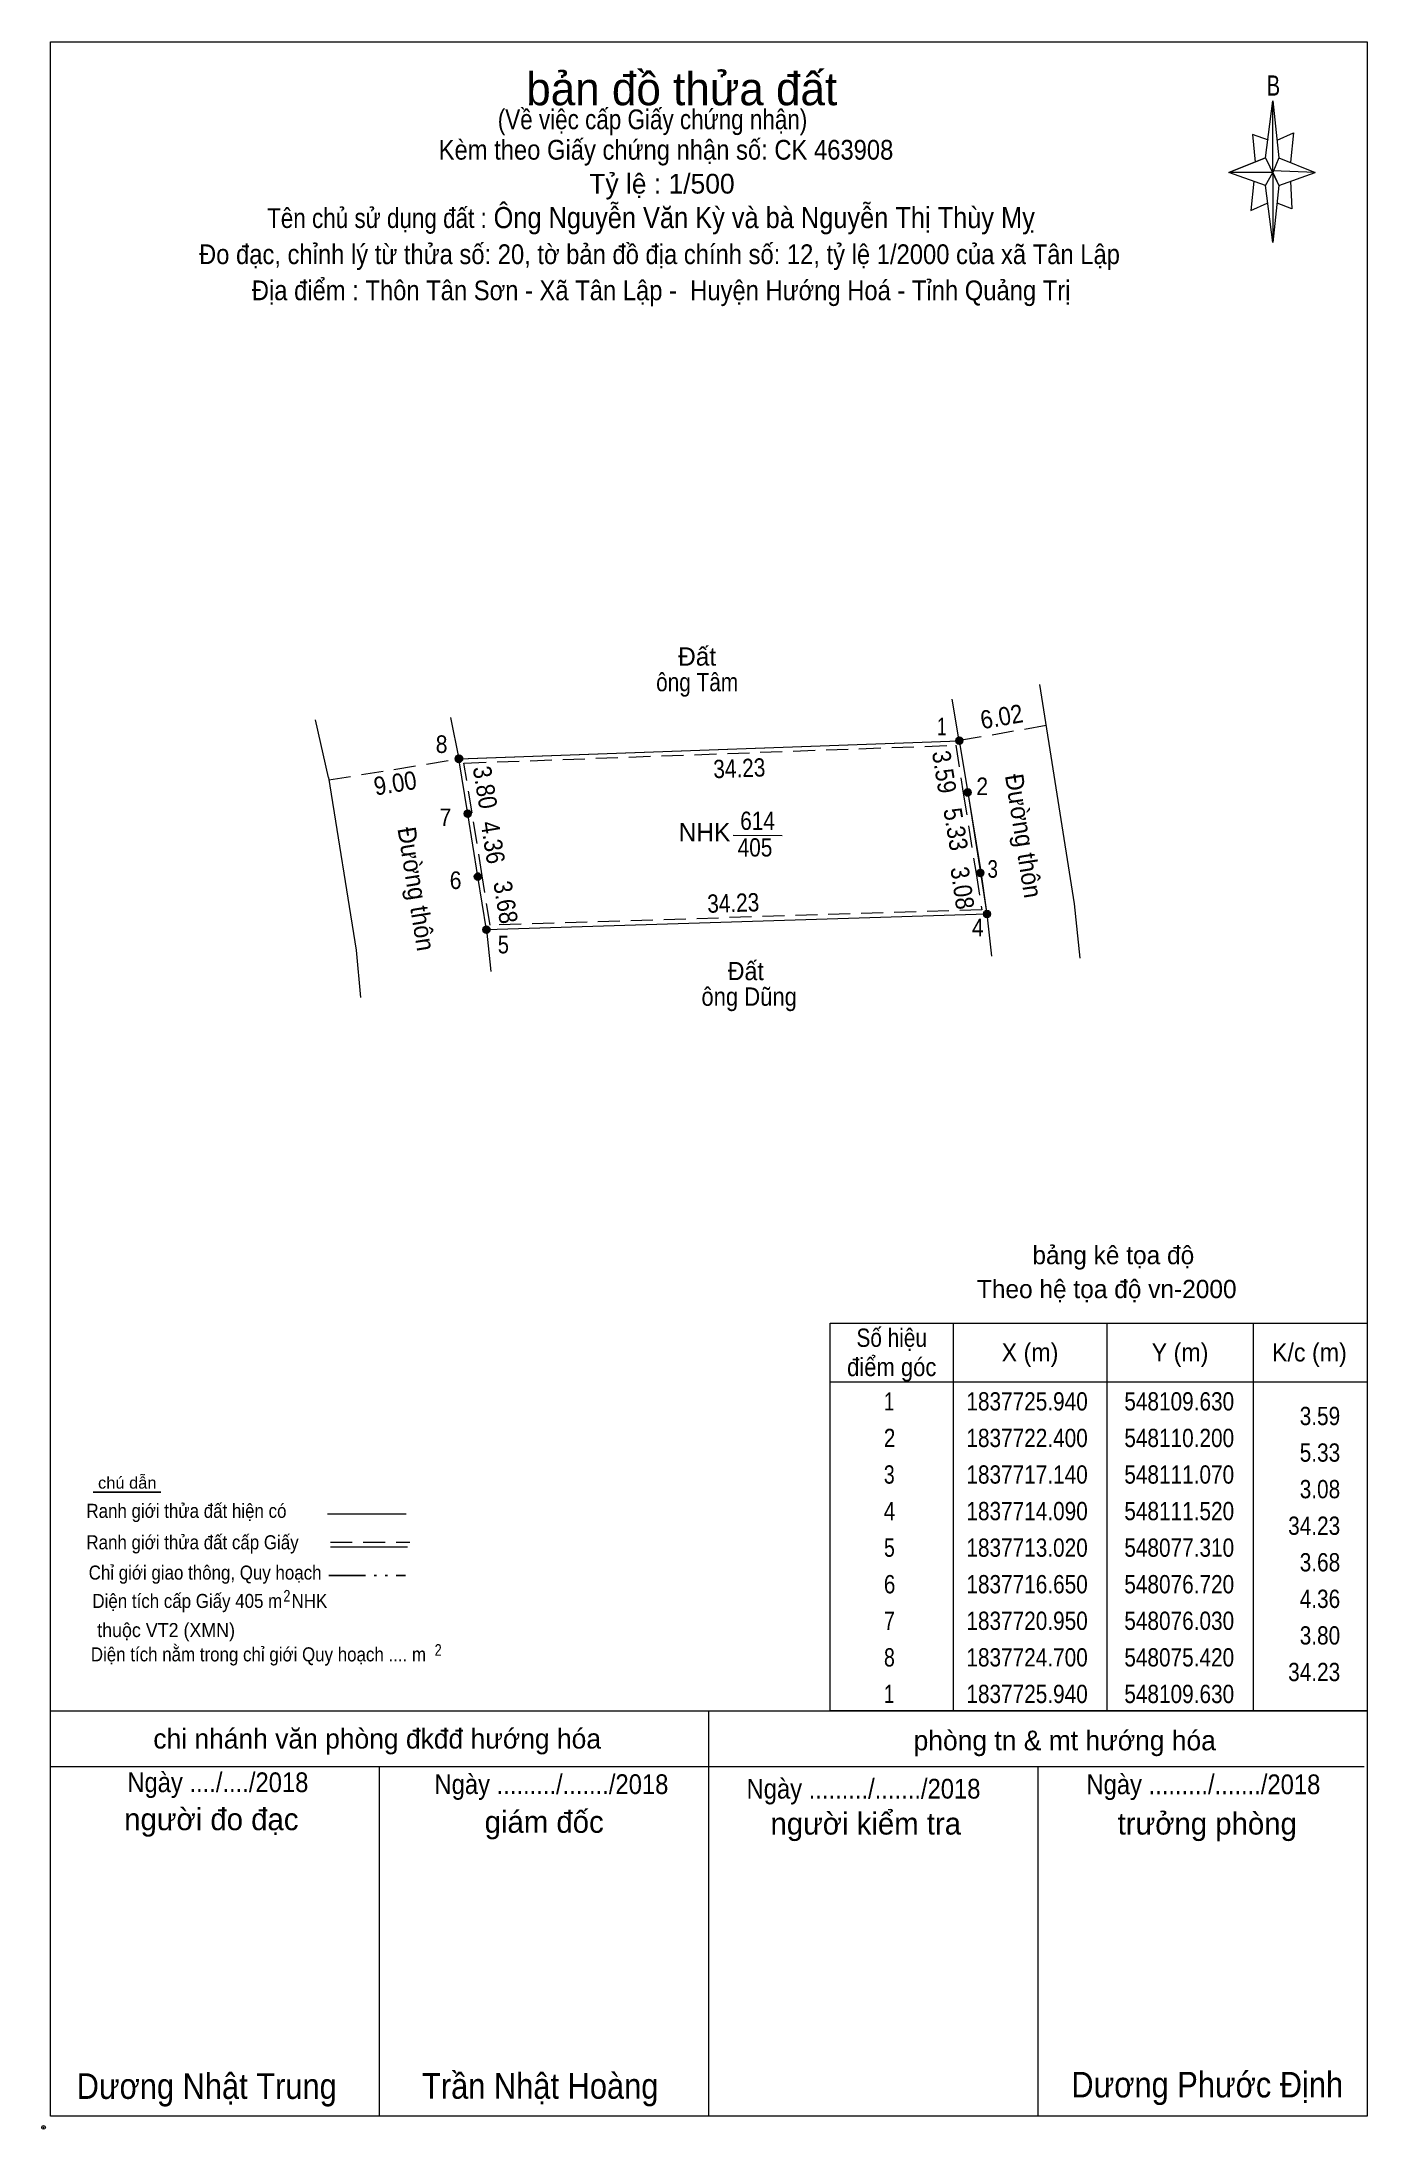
# Model space of a CAD drawing. Header units: metres. Extents: x 547995 to 548536, y 1837652 to 1837803.
# Drawn here: x 548210.8 to 548301.4, y 1837652.5 to 1837795.2 of the extents above; entities that cross this region are included whole.
import ezdxf
from ezdxf.enums import TextEntityAlignment as Align

# ---------------------------------------------------------------- set-up
doc = ezdxf.new("R2010")
doc.units = ezdxf.units.M
doc.header["$LTSCALE"] = 0.5
doc.header["$PDMODE"] = 32
doc.header["$PDSIZE"] = 0.25
doc.linetypes.add('DASH_DOUBLE_DOT', pattern=[9.2, 5, -1.2, 0.3, -1.2, 0.3, -1.2])
doc.linetypes.add('MEDIUM_DASHED', pattern=[4.5, 3, -1.5])
for name, color, linetype, lineweight in [('1', 7, 'Continuous', 13), ('10', 7, 'Continuous', 13), ('11', 7, 'Continuous', 25), ('16', 7, 'Continuous', 25), ('27', 7, 'Continuous', 13), ('5', 7, 'Continuous', 13), ('57', 7, 'Continuous', 13), ('63', 7, 'Continuous', 13), ('7', 7, 'Continuous', 13)]:
    doc.layers.add(name, color=color, linetype=linetype, lineweight=lineweight)
doc.layers.add('9', color=7, linetype='Continuous')

msp = doc.modelspace()

# ---------------------------------------------------------------- texts
at = {"layer": '1', "width": 0.85}
for s, p in [('614', (548259.71, 1837741.28)), ('405', (548259.535, 1837739.46))]:
    msp.add_text(s, height=1.25, dxfattribs=at).set_placement(p, align=Align.CENTER)
at = {"layer": '1'}
msp.add_text('NHK', height=1.25, dxfattribs=at).set_placement((548256.085, 1837740.5), align=Align.CENTER)
at = {"layer": '16', "width": 0.8}
for p in [(548227.54, 1837688.52), (548237.88, 1837684.82)]:
    msp.add_text('2', height=0.8, dxfattribs=at).set_placement(p, align=Align.CENTER)
at = {"layer": '5'}
for s, height, width, p in [('chú dẫn', 0.7999, 1.05, (548216.63, 1837696.25)), ('Ranh giới thửa đất hiện có ', 0.96, 0.9, (548220.835, 1837694.25)), ('Ranh giới thửa đất cấp Giấy', 0.96, 0.9, (548221.09, 1837692.1)), ('Chỉ giới giao thông, Quy hoạch', 0.96, 0.9, (548221.95, 1837690.03)), ('Diện tích cấp Giấy 405 m  NHK', 0.96, 0.9, (548222.275, 1837688.09)), ('thuộc VT2 (XMN)', 0.96, 0.95, (548219.285, 1837686.1)), ('Diện tích nằm trong chỉ giới Quy hoạch .... m', 0.96, 0.9, (548225.595, 1837684.44))]:
    msp.add_text(s, height=height, dxfattribs=dict(at, width=width)).set_placement(p, align=Align.CENTER)
at = {"layer": '63'}
msp.add_text('Đất', height=1.25, dxfattribs=at).set_placement((548255.58, 1837752.51), align=Align.CENTER)
for s, width, p in [('ông Tâm', 0.85, (548255.58, 1837750.76)), ('Đất ', 0.95, (548259.125, 1837731.01)), ('ông Dũng', 0.9, (548259.135, 1837729.26)), ('Số hiệu', 0.85, (548268.88, 1837705.94)), ('điểm góc', 0.9, (548268.88, 1837703.94)), ('X (m)', 0.95, (548278.33, 1837704.94)), ('Y (m)', 0.95, (548288.585, 1837704.94)), ('K/c (m)', 0.95, (548297.425, 1837704.94)), (' 1', 0.75, (548268.53, 1837701.59)), ('1837725.940', 0.85, (548278.13, 1837701.59)), ('548109.630', 0.85, (548288.53, 1837701.59)), (' 2', 0.85, (548268.535, 1837699.09)), ('1837722.400', 0.85, (548278.13, 1837699.09)), ('548110.200', 0.85, (548288.53, 1837699.09)), (' 3', 0.8, (548268.525, 1837696.59)), ('1837717.140', 0.85, (548278.13, 1837696.59)), ('548111.070', 0.85, (548288.53, 1837696.59)), (' 4', 0.85, (548268.53, 1837694.09)), ('1837714.090', 0.85, (548278.13, 1837694.09)), ('548111.520', 0.85, (548288.53, 1837694.09)), (' 5', 0.8, (548268.535, 1837691.59)), ('1837713.020', 0.85, (548278.13, 1837691.59)), ('548077.310', 0.85, (548288.53, 1837691.59)), (' 6', 0.85, (548268.535, 1837689.09)), ('1837716.650', 0.85, (548278.13, 1837689.09)), ('548076.720', 0.85, (548288.53, 1837689.09)), (' 7', 0.8, (548268.535, 1837686.59)), ('1837720.950', 0.85, (548278.13, 1837686.59)), ('548076.030', 0.85, (548288.53, 1837686.59)), (' 8', 0.8, (548268.535, 1837684.09)), ('1837724.700', 0.85, (548278.13, 1837684.09)), ('548075.420', 0.85, (548288.53, 1837684.09)), (' 1', 0.75, (548268.53, 1837681.59)), ('1837725.940', 0.85, (548278.13, 1837681.59)), ('548109.630', 0.85, (548288.53, 1837681.59))]:
    msp.add_text(s, height=1.25, dxfattribs=dict(at, width=width)).set_placement(p, align=Align.CENTER)
for s, rotation, width, p in [('6.02', 9.854, 0.9, (548276.498, 1837748.4085)), ('3.59', 279.147, 0.9, (548271.8576, 1837745.1443)), ('9.00', 9.211, 0.9, (548235.04, 1837743.8616)), ('3.80', 279.239, 0.9, (548240.4723, 1837744.0903)), ('34.23', 2.076, 0.85, (548258.4824, 1837744.8753)), ('Đường thôn', 278.979, 0.95, (548277.2813, 1837740.7775)), ('5.33', 279.392, 0.9, (548272.6403, 1837741.227)), ('Đường thôn', 279.132, 0.95, (548235.7719, 1837737.1492)), ('4.36', 279.116, 0.9, (548241.0076, 1837740.329)), ('3.08', 278.393, 0.9, (548273.0952, 1837737.2212)), ('3.68', 279.232, 0.9, (548241.8781, 1837736.2353)), ('34.23', 1.791, 0.85, (548258.0655, 1837735.6662))]:
    msp.add_text(s, height=1.25, rotation=rotation, dxfattribs=dict(at, width=width)).set_placement(p, align=Align.CENTER)
at = {"layer": '63', "width": 0.85}
for s, p in [('3.59', (548299.53, 1837700.59)), ('5.33', (548299.53, 1837698.09)), ('3.08', (548299.53, 1837695.59)), ('34.23', (548299.53, 1837693.09)), ('3.68', (548299.53, 1837690.59)), ('4.36', (548299.53, 1837688.09)), ('3.80', (548299.53, 1837685.59)), ('34.23', (548299.53, 1837683.09))]:
    msp.add_text(s, height=1.25, dxfattribs=at).set_placement(p, align=Align.RIGHT)
at = {"layer": '7'}
for s, height, p in [('bản đồ thửa đất', 2.25, (548254.525, 1837790.82)), ('Tỷ lệ : 1/500', 1.35, (548253.175, 1837784.78)), ('bảng kê tọa độ', 1.25, (548284.025, 1837711.59)), ('Theo hệ tọa độ vn-2000', 1.25, (548283.575, 1837709.27)), ('chi nhánh văn phòng đkđđ hướng hóa', 1.35, (548233.71, 1837678.48)), ('phòng tn & mt hướng hóa', 1.35, (548280.705, 1837678.36)), ('người đo đạc', 1.5, (548222.375, 1837672.9)), ('giám đốc', 1.5, (548245.125, 1837672.72)), ('người kiểm tra', 1.5, (548267.105, 1837672.6)), ('trưởng phòng', 1.5, (548290.445, 1837672.6))]:
    msp.add_text(s, height=height, dxfattribs=at).set_placement(p, align=Align.CENTER)
for s, height, width, p in [('B', 1.378, 0.75, (548294.965, 1837791.48)), ('(Về việc cấp Giấy chứng nhận)', 1.35, 0.85, (548252.53, 1837789.18)), ('Kèm theo Giấy chứng nhận số: CK 463908', 1.35, 0.9, (548253.45, 1837787.1)), ('Tên chủ sử dụng đất :', 1.35, 0.85, (548233.695, 1837782.43)), ('Đo đạc, chỉnh lý từ thửa số: 20, tờ bản đồ địa chính số: 12, tỷ lệ 1/2000 của xã Tân Lập', 1.35, 0.9, (548253.005, 1837779.96)), ('Địa điểm : Thôn Tân Sơn - Xã Tân Lập -  Huyện Hướng Hoá - Tỉnh Quảng Trị ', 1.35, 0.9, (548253.345, 1837777.49)), ('Ngày ..../..../2018', 1.35, 0.9, (548222.82, 1837675.5)), ('Ngày ........./......./2018', 1.35, 0.9, (548245.62, 1837675.37)), ('Ngày ........./......./2018', 1.35, 0.9, (548266.95, 1837675.06)), ('Ngày ........./......./2018', 1.35, 0.9, (548290.18, 1837675.36)), ('Dương Nhật Trung', 1.75, 0.9, (548222.06, 1837654.53)), ('Trần Nhật Hoàng', 1.75, 0.9, (548244.855, 1837654.54)), ('Dương Phước Định', 1.75, 0.9, (548290.445, 1837654.63))]:
    msp.add_text(s, height=height, dxfattribs=dict(at, width=width)).set_placement(p, align=Align.CENTER)
at = {"layer": '7', "width": 0.9}
msp.add_text('Ông Nguyễn Văn Kỳ và bà Nguyễn Thị Thùy Mỵ', height=1.44, dxfattribs=at).set_placement((548241.67, 1837782.42))
at = {"layer": '9'}
for s, width, p in [('1', 0.75, (548272.3, 1837747.75)), ('8', 0.9, (548238.115, 1837746.54)), ('2', 0.9, (548275.065, 1837743.66)), ('7', 0.9, (548238.375, 1837741.54)), ('6', 0.9, (548239.07, 1837737.24)), ('3', 0.8, (548275.78, 1837738.01)), ('4', 0.9, (548274.765, 1837734.01)), ('5', 0.85, (548242.335, 1837732.84))]:
    msp.add_text(s, height=1.203, dxfattribs=dict(at, width=width)).set_placement(p, align=Align.CENTER)

# ---------------------------------------------------------------- hatches: boundary and pattern name
at = {"layer": '11'}
for points in [[(548273.7407, 1837747.38, 1), (548273.2593, 1837747.38, 1)], [(548239.5307, 1837746.14, 1), (548239.0493, 1837746.14, 1)], [(548239.5507, 1837746.14, 1), (548239.0693, 1837746.14, 1)], [(548239.5507, 1837746.14, 1), (548239.0693, 1837746.14, 1)], [(548274.3107, 1837743.84, 1), (548273.8293, 1837743.84, 1)], [(548240.1407, 1837742.39, 1), (548239.6593, 1837742.39, 1)], [(548240.8307, 1837738.09, 1), (548240.3493, 1837738.09, 1)], [(548275.1807, 1837738.34, 1), (548274.6993, 1837738.34, 1)], [(548275.6307, 1837735.53, 1), (548275.1493, 1837735.53, 1)], [(548241.4207, 1837734.46, 1), (548240.9393, 1837734.46, 1)]]:
    msp.add_hatch(color=256, dxfattribs=at).paths.add_polyline_path(points)

# ---------------------------------------------------------------- linework, layer by layer
at = {"layer": '1'}
msp.add_lwpolyline([(548273.5, 1837747.38), (548274.07, 1837743.84), (548274.94, 1837738.58), (548275.39, 1837735.53), (548241.18, 1837734.46), (548240.59, 1837738.09), (548239.9, 1837742.39), (548239.29, 1837746.14)], close=True, dxfattribs=at)
at = {"layer": '10'}
msp.add_lwpolyline([(548239.31, 1837746.14), (548273.5, 1837747.38), (548274.07, 1837743.84), (548274.94, 1837738.34), (548275.39, 1837735.53), (548241.18, 1837734.46), (548240.59, 1837738.09), (548239.9, 1837742.39), (548239.29, 1837746.14)], close=True, dxfattribs=at)
at = {"layer": '10', "linetype": 'MEDIUM_DASHED'}
msp.add_lwpolyline([(548239.66, 1837745.85), (548273.25, 1837747.07), (548273.77, 1837743.79), (548274.64, 1837738.29), (548275.04, 1837735.82), (548241.43, 1837734.77), (548240.89, 1837738.14), (548240.2, 1837742.44), (548239.64, 1837745.85)], close=True, dxfattribs=at)
at = {"layer": '11'}
for centre in [(548273.5, 1837747.38), (548239.29, 1837746.14), (548239.31, 1837746.14), (548239.31, 1837746.14), (548274.07, 1837743.84), (548239.9, 1837742.39), (548240.59, 1837738.09), (548274.94, 1837738.34), (548275.39, 1837735.53), (548241.18, 1837734.46)]:
    msp.add_circle(centre, 0.2407, dxfattribs=at)
at = {"layer": '16'}
msp.add_line((548218.93, 1837696.01), (548214.31, 1837696.01), dxfattribs=at)
at = {"layer": '27'}
for p, q in [((548273.5, 1837747.38), (548273, 1837750.22)), ((548239.31, 1837746.14), (548238.75, 1837748.97)), ((548275.39, 1837735.53), (548275.69, 1837732.66)), ((548241.18, 1837734.46), (548241.48, 1837731.59))]:
    msp.add_line(p, q, dxfattribs=at)
at = {"layer": '5'}
for p, q in [((548230.31, 1837694.52), (548235.69, 1837694.52)), ((548230.51, 1837692.28), (548235.78, 1837692.28))]:
    msp.add_line(p, q, dxfattribs=at)
at = {"layer": '5', "linetype": 'MEDIUM_DASHED'}
msp.add_line((548230.51, 1837692.6), (548235.95, 1837692.6), dxfattribs=at)
at = {"layer": '5', "linetype": 'DASH_DOUBLE_DOT', "lineweight": 25}
msp.add_line((548230.41, 1837690.31), (548235.65, 1837690.31), dxfattribs=at)
at = {"layer": '57'}
for p, q in [((548278.98, 1837751.23), (548281.35, 1837736.23)), ((548230.38, 1837744.87), (548229.49, 1837748.8)), ((548281.35, 1837736.23), (548281.74, 1837732.51))]:
    msp.add_line(p, q, dxfattribs=at)
msp.add_lwpolyline([(548230.38, 1837744.87), (548232.28, 1837733.05), (548232.58, 1837729.82)], dxfattribs=at)
at = {"layer": '63', "linetype": 'MEDIUM_DASHED'}
for p, q in [((548279.43, 1837748.41), (548273.5, 1837747.38)), ((548230.41, 1837744.7), (548239.29, 1837746.14))]:
    msp.add_line(p, q, dxfattribs=at)
at = {"layer": '63'}
for p, q in [((548258.04, 1837740.91), (548261.38, 1837740.89)), ((548273.08, 1837707.56), (548273.08, 1837681.06)), ((548283.58, 1837707.56), (548283.58, 1837681.06)), ((548293.58, 1837707.56), (548293.58, 1837681.06)), ((548264.68, 1837703.56), (548301.38, 1837703.56))]:
    msp.add_line(p, q, dxfattribs=at)
msp.add_lwpolyline([(548264.68, 1837707.56), (548301.38, 1837707.56), (548301.38, 1837681.06), (548264.68, 1837681.06)], close=True, dxfattribs=at)
at = {"layer": '7'}
for p, q in [((548294.43, 1837787.23), (548294.93, 1837791.13)), ((548295.33, 1837787.23), (548297.83, 1837786.23)), ((548294.43, 1837785.33), (548291.93, 1837786.23)), ((548295.33, 1837785.33), (548294.93, 1837781.43)), ((548296.13, 1837785.63), (548296.23, 1837783.73)), ((548296.23, 1837783.73), (548295.23, 1837784.13)), ((548211.38, 1837681.06), (548301.38, 1837681.06)), ((548211.38, 1837681.06), (548301.38, 1837681.06)), ((548211.38, 1837681.06), (548301.38, 1837681.06)), ((548256.38, 1837653.36), (548256.38, 1837681.06)), ((548211.38, 1837677.26), (548301.18, 1837677.26)), ((548233.88, 1837653.36), (548233.88, 1837677.26)), ((548278.88, 1837653.36), (548278.88, 1837677.26)), ((548301.38, 1837653.36), (548211.38, 1837653.36))]:
    msp.add_line(p, q, dxfattribs=at)
for points in [[(548211.38, 1837795.16), (548301.38, 1837795.16), (548301.38, 1837653.36), (548211.38, 1837653.36)], [(548294.93, 1837791.13), (548295.33, 1837787.23), (548294.93, 1837786.23)], [(548294.93, 1837786.23), (548291.93, 1837786.23), (548294.43, 1837787.23), (548295.33, 1837785.33), (548297.83, 1837786.23), (548294.93, 1837786.33)], [(548294.93, 1837786.23), (548294.93, 1837781.43), (548294.43, 1837785.33)]]:
    msp.add_lwpolyline(points, close=True, dxfattribs=at)
for points in [[(548294.63, 1837788.43), (548293.53, 1837788.83), (548293.73, 1837786.93)], [(548295.23, 1837788.43), (548296.33, 1837788.93), (548296.13, 1837786.93)], [(548294.93, 1837786.23), (548294.43, 1837787.23), (548291.93, 1837786.23)], [(548293.63, 1837785.63), (548293.43, 1837783.63), (548294.53, 1837784.13)], [(548294.93, 1837786.23), (548295.33, 1837785.33), (548297.83, 1837786.23)]]:
    msp.add_lwpolyline(points, dxfattribs=at)
msp.add_point((548210.91, 1837652.58), dxfattribs=at)

msp.set_redraw_order([(e.dxf.handle, doc.entitydb.next_handle()) for e in msp.query("TEXT MTEXT ATTDEF DIMENSION ARC_DIMENSION")])  # texts and dimensions are drawn at this point

doc.saveas('drawing.dxf')
